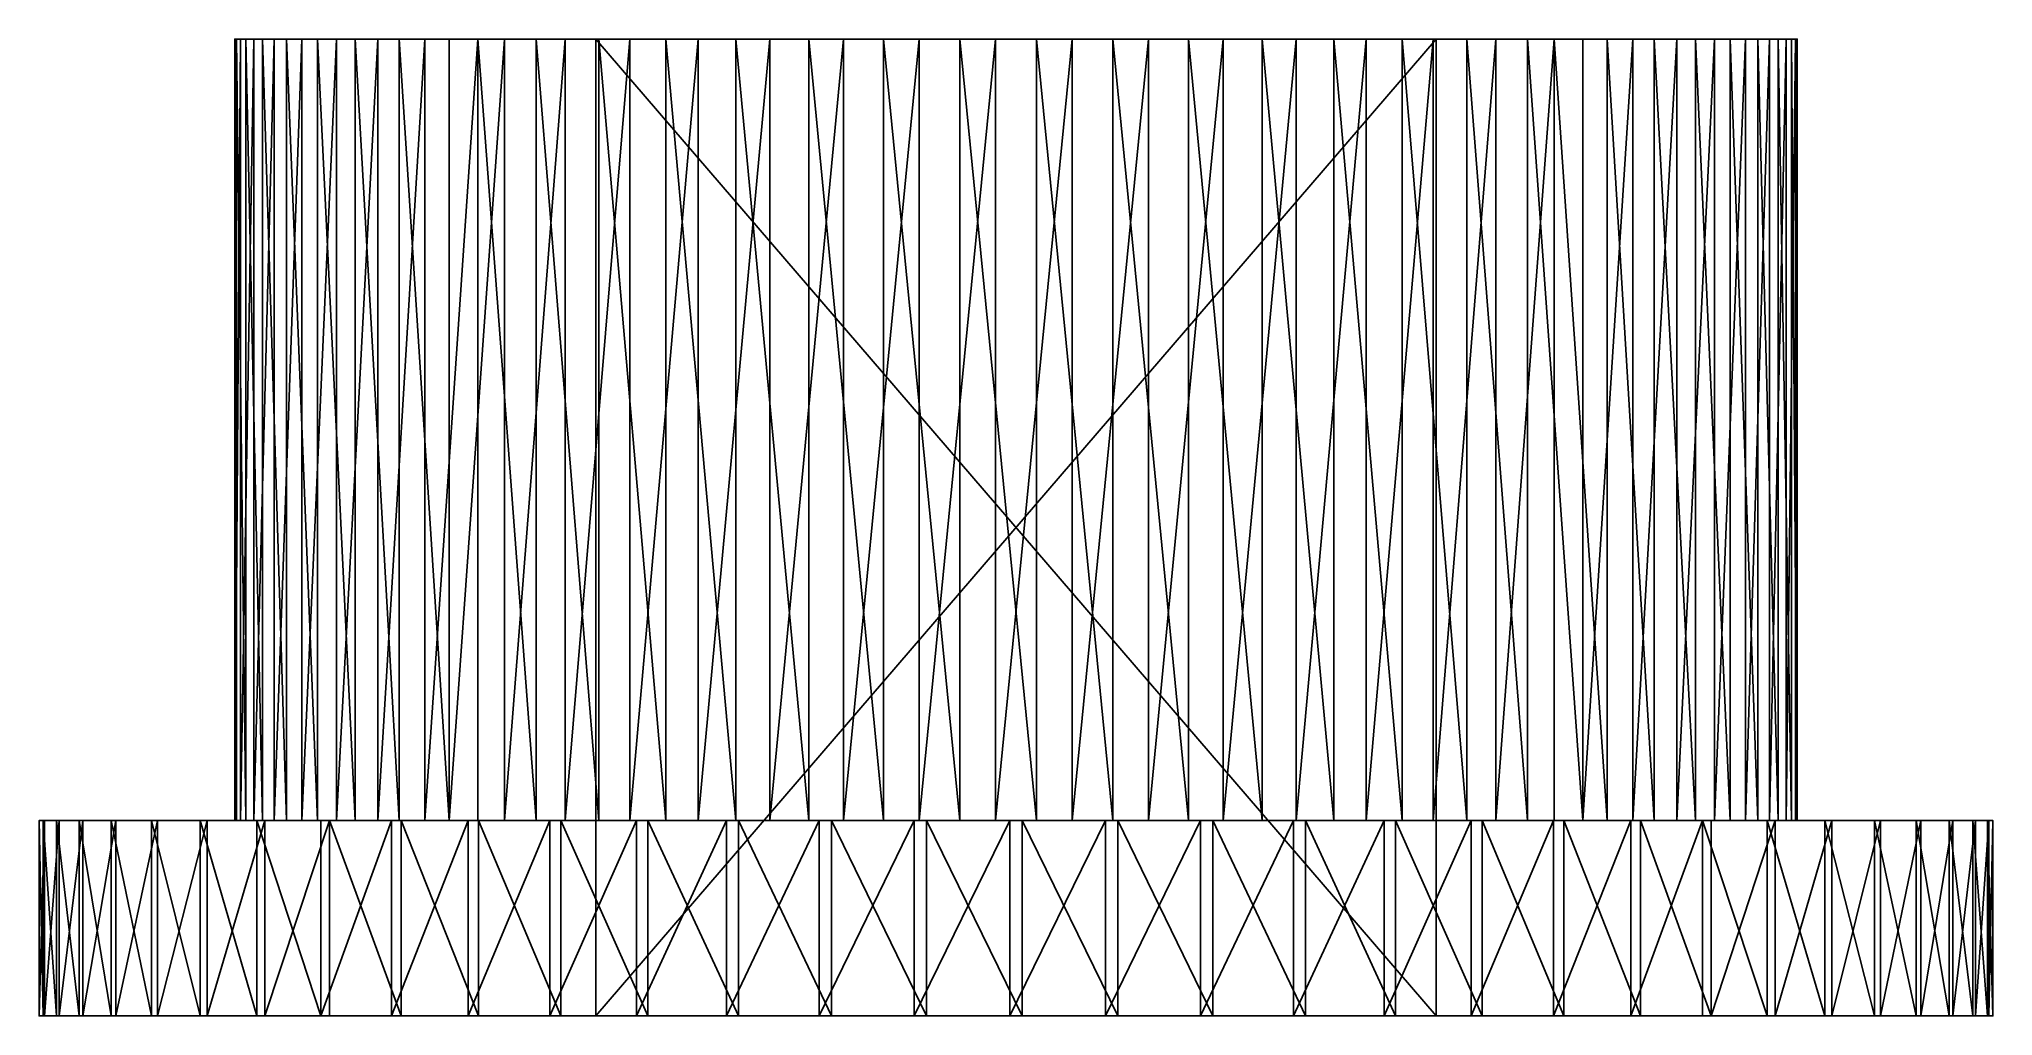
# Model space of a CAD drawing. Extents: x -5 to 5, y -0.31 to 4.69.
import ezdxf

# ---------------------------------------------------------------- set-up
doc = ezdxf.new("R2010")
doc.units = 0
doc.header["$MEASUREMENT"] = 0
doc.linetypes.add('HIDDEN', pattern=[0.375, 0.25, -0.125])
doc.layers.add('object', color=2, linetype='Continuous')
doc.layers.add('STL2DXF', color=7, linetype='Continuous')

msp = doc.modelspace()

# ---------------------------------------------------------------- linework, layer by layer
at = {"layer": 'object', "extrusion": (1, 0, 0)}
for p, q in [((-3.9692, 4.689, 0.4956), (-3.9986, 4.689, 0.1042)), ((-3.9986, 4.689, 0.1042), (-3.9896, 4.689, -0.2882)), ((-3.9896, 4.689, -0.2882), (-3.9421, 4.689, -0.6779)), ((-3.9015, 4.689, 0.8823), (-3.9692, 4.689, 0.4956)), ((-3.9421, 4.689, -0.6779), (-3.8567, 4.689, -1.061)), ((-3.7962, 4.689, 1.2605), (-3.9015, 4.689, 0.8823)), ((-3.8567, 4.689, -1.061), (-3.7341, 4.689, -1.4339)), ((-3.6544, 4.689, 1.6265), (-3.7962, 4.689, 1.2605)), ((-3.7341, 4.689, -1.4339), (-3.5756, 4.689, -1.793)), ((-3.4774, 4.689, 1.9768), (-3.6544, 4.689, 1.6265)), ((-3.5756, 4.689, -1.793), (-3.3826, 4.689, -2.1349)), ((-3.2669, 4.689, 2.3082), (-3.4774, 4.689, 1.9768)), ((-3.3826, 4.689, -2.1349), (-3.1571, 4.689, -2.4562)), ((-3.0249, 4.689, 2.6173), (-3.2669, 4.689, 2.3082)), ((-3.1571, 4.689, -2.4562), (-2.9012, 4.689, -2.7538)), ((-2.7538, 4.689, 2.9012), (-3.0249, 4.689, 2.6173)), ((-2.9012, 4.689, -2.7538), (-2.6173, 4.689, -3.0249)), ((-2.4562, 4.689, 3.1571), (-2.7538, 4.689, 2.9012)), ((-2.6173, 4.689, -3.0249), (-2.3082, 4.689, -3.2669)), ((-2.1349, 4.689, 3.3826), (-2.4562, 4.689, 3.1571)), ((-2.3082, 4.689, -3.2669), (-1.9768, 4.689, -3.4774)), ((-2.15, 4.689, -2.15), (2.15, 4.689, -2.15)), ((2.15, 4.689, 2.15), (-2.15, 4.689, 2.15)), ((-2.15, 4.689, 2.15), (-2.15, 4.689, -2.15)), ((-1.793, 4.689, 3.5756), (-2.1349, 4.689, 3.3826)), ((-1.9768, 4.689, -3.4774), (-1.6265, 4.689, -3.6544)), ((-1.4339, 4.689, 3.7341), (-1.793, 4.689, 3.5756)), ((-1.6265, 4.689, -3.6544), (-1.2605, 4.689, -3.7962)), ((-1.061, 4.689, 3.8567), (-1.4339, 4.689, 3.7341)), ((-1.2605, 4.689, -3.7962), (-0.8823, 4.689, -3.9015)), ((-0.6779, 4.689, 3.9421), (-1.061, 4.689, 3.8567)), ((-0.8823, 4.689, -3.9015), (-0.4956, 4.689, -3.9692)), ((-0.2882, 4.689, 3.9896), (-0.6779, 4.689, 3.9421)), ((-0.4956, 4.689, -3.9692), (-0.1042, 4.689, -3.9986)), ((-0.1042, 4.689, -3.9986), (0.2882, 4.689, -3.9896)), ((0.4956, 4.689, 3.9692), (0.1042, 4.689, 3.9986)), ((0.2882, 4.689, -3.9896), (0.6779, 4.689, -3.9421)), ((0.8823, 4.689, 3.9015), (0.4956, 4.689, 3.9692)), ((0.6779, 4.689, -3.9421), (1.061, 4.689, -3.8567)), ((1.2605, 4.689, 3.7962), (0.8823, 4.689, 3.9015)), ((1.061, 4.689, -3.8567), (1.4339, 4.689, -3.7341)), ((1.6265, 4.689, 3.6544), (1.2605, 4.689, 3.7962)), ((1.4339, 4.689, -3.7341), (1.793, 4.689, -3.5756)), ((1.9768, 4.689, 3.4774), (1.6265, 4.689, 3.6544)), ((1.793, 4.689, -3.5756), (2.1349, 4.689, -3.3826)), ((2.3082, 4.689, 3.2669), (1.9768, 4.689, 3.4774)), ((2.1349, 4.689, -3.3826), (2.4562, 4.689, -3.1571)), ((2.15, 4.689, -2.15), (2.15, 4.689, 2.15)), ((2.6173, 4.689, 3.0249), (2.3082, 4.689, 3.2669)), ((2.4562, 4.689, -3.1571), (2.7538, 4.689, -2.9012)), ((2.9012, 4.689, 2.7538), (2.6173, 4.689, 3.0249)), ((2.7538, 4.689, -2.9012), (3.0249, 4.689, -2.6173)), ((3.1571, 4.689, 2.4562), (2.9012, 4.689, 2.7538)), ((3.0249, 4.689, -2.6173), (3.2669, 4.689, -2.3082)), ((3.3826, 4.689, 2.1349), (3.1571, 4.689, 2.4562)), ((3.2669, 4.689, -2.3082), (3.4774, 4.689, -1.9768)), ((3.5756, 4.689, 1.793), (3.3826, 4.689, 2.1349)), ((3.4774, 4.689, -1.9768), (3.6544, 4.689, -1.6265)), ((3.7341, 4.689, 1.4339), (3.5756, 4.689, 1.793)), ((3.6544, 4.689, -1.6265), (3.7962, 4.689, -1.2605)), ((3.8567, 4.689, 1.061), (3.7341, 4.689, 1.4339)), ((3.7962, 4.689, -1.2605), (3.9015, 4.689, -0.8823)), ((3.9421, 4.689, 0.6779), (3.8567, 4.689, 1.061)), ((3.9015, 4.689, -0.8823), (3.9692, 4.689, -0.4956)), ((3.9896, 4.689, 0.2882), (3.9421, 4.689, 0.6779)), ((3.9692, 4.689, -0.4956), (3.9986, 4.689, -0.1042)), ((3.9986, 4.689, -0.1042), (3.9896, 4.689, 0.2882)), ((-4.9727, 0.689, 0.5218), (-4.9999, 0.689, 0.0319)), ((-4.9999, 0.689, 0.0319), (-4.9789, 0.689, -0.4584)), ((-4.9789, 0.689, -0.4584), (-4.91, 0.689, -0.9442)), ((-4.8976, 0.689, 1.0067), (-4.9727, 0.689, 0.5218)), ((-4.91, 0.689, -0.9442), (-4.7939, 0.689, -1.4209)), ((-4.7754, 0.689, 1.4819), (-4.8976, 0.689, 1.0067)), ((-4.7939, 0.689, -1.4209), (-4.6315, 0.689, -1.884)), ((-4.6071, 0.689, 1.9428), (-4.7754, 0.689, 1.4819)), ((-4.6315, 0.689, -1.884), (-4.4245, 0.689, -2.3288)), ((-4.3945, 0.689, 2.385), (-4.6071, 0.689, 1.9428)), ((-4.4245, 0.689, -2.3288), (-4.175, 0.689, -2.7513)), ((-4.1396, 0.689, 2.8043), (-4.3945, 0.689, 2.385)), ((-4.175, 0.689, -2.7513), (-3.8852, 0.689, -3.1473)), ((-3.8448, 0.689, 3.1965), (-4.1396, 0.689, 2.8043)), ((-3.9692, 0.689, 0.4956), (-3.9986, 0.689, 0.1042)), ((-3.9986, 0.689, 0.1042), (-3.9896, 0.689, -0.2882)), ((-3.9896, 0.689, -0.2882), (-3.9421, 0.689, -0.6779)), ((-3.9015, 0.689, 0.8823), (-3.9692, 0.689, 0.4956)), ((-3.9421, 0.689, -0.6779), (-3.8567, 0.689, -1.061)), ((-3.7962, 0.689, 1.2605), (-3.9015, 0.689, 0.8823)), ((-3.8852, 0.689, -3.1473), (-3.558, 0.689, -3.5129)), ((-3.8567, 0.689, -1.061), (-3.7341, 0.689, -1.4339)), ((-3.5129, 0.689, 3.558), (-3.8448, 0.689, 3.1965)), ((-3.6544, 0.689, 1.6265), (-3.7962, 0.689, 1.2605)), ((-3.7341, 0.689, -1.4339), (-3.5756, 0.689, -1.793)), ((-3.4774, 0.689, 1.9768), (-3.6544, 0.689, 1.6265)), ((-3.5756, 0.689, -1.793), (-3.3826, 0.689, -2.1349)), ((-3.558, 0.689, -3.5129), (-3.1965, 0.689, -3.8448)), ((-3.1473, 0.689, 3.8852), (-3.5129, 0.689, 3.558)), ((-3.2669, 0.689, 2.3082), (-3.4774, 0.689, 1.9768)), ((-3.3826, 0.689, -2.1349), (-3.1571, 0.689, -2.4562)), ((-3.0249, 0.689, 2.6173), (-3.2669, 0.689, 2.3082)), ((-3.1965, 0.689, -3.8448), (-2.8043, 0.689, -4.1396)), ((-3.1571, 0.689, -2.4562), (-2.9012, 0.689, -2.7538)), ((-2.7513, 0.689, 4.175), (-3.1473, 0.689, 3.8852)), ((-2.7538, 0.689, 2.9012), (-3.0249, 0.689, 2.6173)), ((-2.9012, 0.689, -2.7538), (-2.6173, 0.689, -3.0249)), ((-2.8043, 0.689, -4.1396), (-2.385, 0.689, -4.3945)), ((-2.4562, 0.689, 3.1571), (-2.7538, 0.689, 2.9012)), ((-2.3288, 0.689, 4.4245), (-2.7513, 0.689, 4.175)), ((-2.6173, 0.689, -3.0249), (-2.3082, 0.689, -3.2669)), ((-2.1349, 0.689, 3.3826), (-2.4562, 0.689, 3.1571)), ((-2.385, 0.689, -4.3945), (-1.9428, 0.689, -4.6071)), ((-1.884, 0.689, 4.6315), (-2.3288, 0.689, 4.4245)), ((-2.3082, 0.689, -3.2669), (-1.9768, 0.689, -3.4774)), ((-1.793, 0.689, 3.5756), (-2.1349, 0.689, 3.3826)), ((-1.9768, 0.689, -3.4774), (-1.6265, 0.689, -3.6544)), ((-1.9428, 0.689, -4.6071), (-1.4819, 0.689, -4.7754)), ((-1.4209, 0.689, 4.7939), (-1.884, 0.689, 4.6315)), ((-1.4339, 0.689, 3.7341), (-1.793, 0.689, 3.5756)), ((-1.6265, 0.689, -3.6544), (-1.2605, 0.689, -3.7962)), ((-1.4819, 0.689, -4.7754), (-1.0067, 0.689, -4.8976)), ((-1.061, 0.689, 3.8567), (-1.4339, 0.689, 3.7341)), ((-0.9442, 0.689, 4.91), (-1.4209, 0.689, 4.7939)), ((-1.2605, 0.689, -3.7962), (-0.8823, 0.689, -3.9015)), ((-0.6779, 0.689, 3.9421), (-1.061, 0.689, 3.8567)), ((-1.0067, 0.689, -4.8976), (-0.5218, 0.689, -4.9727)), ((-0.4584, 0.689, 4.9789), (-0.9442, 0.689, 4.91)), ((-0.8823, 0.689, -3.9015), (-0.4956, 0.689, -3.9692)), ((-0.2882, 0.689, 3.9896), (-0.6779, 0.689, 3.9421)), ((-0.5218, 0.689, -4.9727), (-0.0319, 0.689, -4.9999)), ((-0.4956, 0.689, -3.9692), (-0.1042, 0.689, -3.9986)), ((0.0319, 0.689, 4.9999), (-0.4584, 0.689, 4.9789)), ((0.1042, 0.689, 3.9986), (-0.2882, 0.689, 3.9896)), ((-0.1042, 0.689, -3.9986), (0.2882, 0.689, -3.9896)), ((-0.0319, 0.689, -4.9999), (0.4584, 0.689, -4.9789)), ((0.5218, 0.689, 4.9727), (0.0319, 0.689, 4.9999)), ((0.4956, 0.689, 3.9692), (0.1042, 0.689, 3.9986)), ((0.2882, 0.689, -3.9896), (0.6779, 0.689, -3.9421)), ((0.4584, 0.689, -4.9789), (0.9442, 0.689, -4.91)), ((0.8823, 0.689, 3.9015), (0.4956, 0.689, 3.9692)), ((1.0067, 0.689, 4.8976), (0.5218, 0.689, 4.9727)), ((0.6779, 0.689, -3.9421), (1.061, 0.689, -3.8567)), ((1.2605, 0.689, 3.7962), (0.8823, 0.689, 3.9015)), ((0.9442, 0.689, -4.91), (1.4209, 0.689, -4.7939)), ((1.4819, 0.689, 4.7754), (1.0067, 0.689, 4.8976)), ((1.061, 0.689, -3.8567), (1.4339, 0.689, -3.7341)), ((1.6265, 0.689, 3.6544), (1.2605, 0.689, 3.7962)), ((1.4209, 0.689, -4.7939), (1.884, 0.689, -4.6315)), ((1.4339, 0.689, -3.7341), (1.793, 0.689, -3.5756)), ((1.9428, 0.689, 4.6071), (1.4819, 0.689, 4.7754)), ((1.9768, 0.689, 3.4774), (1.6265, 0.689, 3.6544)), ((1.793, 0.689, -3.5756), (2.1349, 0.689, -3.3826)), ((1.884, 0.689, -4.6315), (2.3288, 0.689, -4.4245)), ((2.385, 0.689, 4.3945), (1.9428, 0.689, 4.6071)), ((2.3082, 0.689, 3.2669), (1.9768, 0.689, 3.4774)), ((2.1349, 0.689, -3.3826), (2.4562, 0.689, -3.1571)), ((2.6173, 0.689, 3.0249), (2.3082, 0.689, 3.2669)), ((2.3288, 0.689, -4.4245), (2.7513, 0.689, -4.175)), ((2.8043, 0.689, 4.1396), (2.385, 0.689, 4.3945)), ((2.4562, 0.689, -3.1571), (2.7538, 0.689, -2.9012)), ((2.9012, 0.689, 2.7538), (2.6173, 0.689, 3.0249)), ((2.7513, 0.689, -4.175), (3.1473, 0.689, -3.8852)), ((2.7538, 0.689, -2.9012), (3.0249, 0.689, -2.6173)), ((3.1965, 0.689, 3.8448), (2.8043, 0.689, 4.1396)), ((3.1571, 0.689, 2.4562), (2.9012, 0.689, 2.7538)), ((3.0249, 0.689, -2.6173), (3.2669, 0.689, -2.3082)), ((3.1473, 0.689, -3.8852), (3.5129, 0.689, -3.558)), ((3.3826, 0.689, 2.1349), (3.1571, 0.689, 2.4562)), ((3.558, 0.689, 3.5129), (3.1965, 0.689, 3.8448)), ((3.2669, 0.689, -2.3082), (3.4774, 0.689, -1.9768)), ((3.5756, 0.689, 1.793), (3.3826, 0.689, 2.1349)), ((3.4774, 0.689, -1.9768), (3.6544, 0.689, -1.6265)), ((3.5129, 0.689, -3.558), (3.8448, 0.689, -3.1965)), ((3.8852, 0.689, 3.1473), (3.558, 0.689, 3.5129)), ((3.7341, 0.689, 1.4339), (3.5756, 0.689, 1.793)), ((3.6544, 0.689, -1.6265), (3.7962, 0.689, -1.2605)), ((3.8567, 0.689, 1.061), (3.7341, 0.689, 1.4339)), ((3.7962, 0.689, -1.2605), (3.9015, 0.689, -0.8823)), ((3.8448, 0.689, -3.1965), (4.1396, 0.689, -2.8043)), ((3.9421, 0.689, 0.6779), (3.8567, 0.689, 1.061)), ((4.175, 0.689, 2.7513), (3.8852, 0.689, 3.1473)), ((3.9015, 0.689, -0.8823), (3.9692, 0.689, -0.4956)), ((3.9896, 0.689, 0.2882), (3.9421, 0.689, 0.6779)), ((3.9692, 0.689, -0.4956), (3.9986, 0.689, -0.1042)), ((3.9986, 0.689, -0.1042), (3.9896, 0.689, 0.2882)), ((4.1396, 0.689, -2.8043), (4.3945, 0.689, -2.385)), ((4.4245, 0.689, 2.3288), (4.175, 0.689, 2.7513)), ((4.3945, 0.689, -2.385), (4.6071, 0.689, -1.9428)), ((4.6315, 0.689, 1.884), (4.4245, 0.689, 2.3288)), ((4.6071, 0.689, -1.9428), (4.7754, 0.689, -1.4819)), ((4.7939, 0.689, 1.4209), (4.6315, 0.689, 1.884)), ((4.7754, 0.689, -1.4819), (4.8976, 0.689, -1.0067)), ((4.91, 0.689, 0.9442), (4.7939, 0.689, 1.4209)), ((4.8976, 0.689, -1.0067), (4.9727, 0.689, -0.5218)), ((4.9789, 0.689, 0.4584), (4.91, 0.689, 0.9442)), ((4.9727, 0.689, -0.5218), (4.9999, 0.689, -0.0319)), ((4.9999, 0.689, -0.0319), (4.9789, 0.689, 0.4584)), ((-4.9727, -0.311, 0.5218), (-4.9999, -0.311, 0.0319)), ((-4.9999, -0.311, 0.0319), (-4.9789, -0.311, -0.4584)), ((-4.9789, -0.311, -0.4584), (-4.91, -0.311, -0.9442)), ((-4.8976, -0.311, 1.0067), (-4.9727, -0.311, 0.5218)), ((-4.91, -0.311, -0.9442), (-4.7939, -0.311, -1.4209)), ((-4.7754, -0.311, 1.4819), (-4.8976, -0.311, 1.0067)), ((-4.7939, -0.311, -1.4209), (-4.6315, -0.311, -1.884)), ((-4.6071, -0.311, 1.9428), (-4.7754, -0.311, 1.4819)), ((-4.6315, -0.311, -1.884), (-4.4245, -0.311, -2.3288)), ((-4.3945, -0.311, 2.385), (-4.6071, -0.311, 1.9428)), ((-4.4245, -0.311, -2.3288), (-4.175, -0.311, -2.7513)), ((-4.1396, -0.311, 2.8043), (-4.3945, -0.311, 2.385)), ((-4.175, -0.311, -2.7513), (-3.8852, -0.311, -3.1473)), ((-3.8448, -0.311, 3.1965), (-4.1396, -0.311, 2.8043)), ((-3.8852, -0.311, -3.1473), (-3.558, -0.311, -3.5129)), ((-3.5129, -0.311, 3.558), (-3.8448, -0.311, 3.1965)), ((-3.558, -0.311, -3.5129), (-3.1965, -0.311, -3.8448)), ((-3.1473, -0.311, 3.8852), (-3.5129, -0.311, 3.558)), ((-3.1965, -0.311, -3.8448), (-2.8043, -0.311, -4.1396)), ((-2.7513, -0.311, 4.175), (-3.1473, -0.311, 3.8852)), ((-2.8043, -0.311, -4.1396), (-2.385, -0.311, -4.3945)), ((-2.3288, -0.311, 4.4245), (-2.7513, -0.311, 4.175)), ((-2.385, -0.311, -4.3945), (-1.9428, -0.311, -4.6071)), ((-1.884, -0.311, 4.6315), (-2.3288, -0.311, 4.4245)), ((2.15, -0.311, 2.15), (-2.15, -0.311, 2.15)), ((-2.15, -0.311, 2.15), (-2.15, -0.311, -2.15)), ((-2.15, -0.311, -2.15), (2.15, -0.311, -2.15)), ((-1.9428, -0.311, -4.6071), (-1.4819, -0.311, -4.7754)), ((-1.4209, -0.311, 4.7939), (-1.884, -0.311, 4.6315)), ((-1.4819, -0.311, -4.7754), (-1.0067, -0.311, -4.8976)), ((-0.9442, -0.311, 4.91), (-1.4209, -0.311, 4.7939)), ((-1.0067, -0.311, -4.8976), (-0.5218, -0.311, -4.9727)), ((-0.4584, -0.311, 4.9789), (-0.9442, -0.311, 4.91)), ((-0.5218, -0.311, -4.9727), (-0.0319, -0.311, -4.9999)), ((0.0319, -0.311, 4.9999), (-0.4584, -0.311, 4.9789)), ((-0.0319, -0.311, -4.9999), (0.4584, -0.311, -4.9789)), ((0.5218, -0.311, 4.9727), (0.0319, -0.311, 4.9999)), ((0.4584, -0.311, -4.9789), (0.9442, -0.311, -4.91)), ((1.0067, -0.311, 4.8976), (0.5218, -0.311, 4.9727)), ((0.9442, -0.311, -4.91), (1.4209, -0.311, -4.7939)), ((1.4819, -0.311, 4.7754), (1.0067, -0.311, 4.8976)), ((1.4209, -0.311, -4.7939), (1.884, -0.311, -4.6315)), ((1.9428, -0.311, 4.6071), (1.4819, -0.311, 4.7754)), ((1.884, -0.311, -4.6315), (2.3288, -0.311, -4.4245)), ((2.385, -0.311, 4.3945), (1.9428, -0.311, 4.6071)), ((2.15, -0.311, -2.15), (2.15, -0.311, 2.15)), ((2.3288, -0.311, -4.4245), (2.7513, -0.311, -4.175)), ((2.8043, -0.311, 4.1396), (2.385, -0.311, 4.3945)), ((2.7513, -0.311, -4.175), (3.1473, -0.311, -3.8852)), ((3.1965, -0.311, 3.8448), (2.8043, -0.311, 4.1396)), ((3.1473, -0.311, -3.8852), (3.5129, -0.311, -3.558)), ((3.558, -0.311, 3.5129), (3.1965, -0.311, 3.8448)), ((3.5129, -0.311, -3.558), (3.8448, -0.311, -3.1965)), ((3.8852, -0.311, 3.1473), (3.558, -0.311, 3.5129)), ((3.8448, -0.311, -3.1965), (4.1396, -0.311, -2.8043)), ((4.175, -0.311, 2.7513), (3.8852, -0.311, 3.1473)), ((4.1396, -0.311, -2.8043), (4.3945, -0.311, -2.385)), ((4.4245, -0.311, 2.3288), (4.175, -0.311, 2.7513)), ((4.3945, -0.311, -2.385), (4.6071, -0.311, -1.9428)), ((4.6315, -0.311, 1.884), (4.4245, -0.311, 2.3288)), ((4.6071, -0.311, -1.9428), (4.7754, -0.311, -1.4819)), ((4.7939, -0.311, 1.4209), (4.6315, -0.311, 1.884)), ((4.7754, -0.311, -1.4819), (4.8976, -0.311, -1.0067)), ((4.91, -0.311, 0.9442), (4.7939, -0.311, 1.4209)), ((4.8976, -0.311, -1.0067), (4.9727, -0.311, -0.5218)), ((4.9789, -0.311, 0.4584), (4.91, -0.311, 0.9442)), ((4.9727, -0.311, -0.5218), (4.9999, -0.311, -0.0319)), ((4.9999, -0.311, -0.0319), (4.9789, -0.311, 0.4584))]:
    msp.add_line(p, q, dxfattribs=at)
at = {"layer": 'object', "linetype": 'HIDDEN', "extrusion": (1, 0, 0)}
for p, q in [((-2.15, 4.689, 2.15), (-2.15, -0.311, 2.15)), ((-2.15, 4.689, -2.15), (-2.15, -0.311, -2.15)), ((2.15, 4.689, -2.15), (2.15, -0.311, -2.15)), ((2.15, 4.689, 2.15), (2.15, -0.311, 2.15))]:
    msp.add_line(p, q, dxfattribs=at)
at = {"layer": 'STL2DXF'}
for points in [[(-3.9986, 4.689, 0.1042), (-3.9896, 0.689, -0.2882), (-3.9986, 0.689, 0.1042)], [(-3.9896, 0.689, -0.2882), (-3.9986, 4.689, 0.1042), (-3.9896, 4.689, -0.2882)], [(-3.9692, 4.689, 0.4956), (-2.15, 4.689, -2.15), (-3.9986, 4.689, 0.1042)], [(-3.9986, 4.689, 0.1042), (-2.15, 4.689, -2.15), (-3.9896, 4.689, -0.2882)], [(-3.9692, 4.689, 0.4956), (-3.9986, 0.689, 0.1042), (-3.9692, 0.689, 0.4956)], [(-3.9986, 0.689, 0.1042), (-3.9692, 4.689, 0.4956), (-3.9986, 4.689, 0.1042)], [(-3.9896, 4.689, -0.2882), (-3.9421, 0.689, -0.6779), (-3.9896, 0.689, -0.2882)], [(-3.9421, 0.689, -0.6779), (-3.9896, 4.689, -0.2882), (-3.9421, 4.689, -0.6779)], [(-3.9896, 4.689, -0.2882), (-2.15, 4.689, -2.15), (-3.9421, 4.689, -0.6779)], [(-3.9015, 4.689, 0.8823), (-3.9692, 0.689, 0.4956), (-3.9015, 0.689, 0.8823)], [(-3.9692, 0.689, 0.4956), (-3.9015, 4.689, 0.8823), (-3.9692, 4.689, 0.4956)], [(-3.9015, 4.689, 0.8823), (-2.15, 4.689, -2.15), (-3.9692, 4.689, 0.4956)], [(-3.9421, 4.689, -0.6779), (-2.15, 4.689, -2.15), (-3.8567, 4.689, -1.061)], [(-3.9421, 4.689, -0.6779), (-3.8567, 0.689, -1.061), (-3.9421, 0.689, -0.6779)], [(-3.8567, 0.689, -1.061), (-3.9421, 4.689, -0.6779), (-3.8567, 4.689, -1.061)], [(-3.7962, 4.689, 1.2605), (-3.9015, 0.689, 0.8823), (-3.7962, 0.689, 1.2605)], [(-3.9015, 0.689, 0.8823), (-3.7962, 4.689, 1.2605), (-3.9015, 4.689, 0.8823)], [(-3.7962, 4.689, 1.2605), (-2.15, 4.689, -2.15), (-3.9015, 4.689, 0.8823)], [(-3.8567, 4.689, -1.061), (-3.7341, 0.689, -1.4339), (-3.8567, 0.689, -1.061)], [(-3.7341, 0.689, -1.4339), (-3.8567, 4.689, -1.061), (-3.7341, 4.689, -1.4339)], [(-3.8567, 4.689, -1.061), (-2.15, 4.689, -2.15), (-3.7341, 4.689, -1.4339)], [(-3.6544, 4.689, 1.6265), (-2.15, 4.689, -2.15), (-3.7962, 4.689, 1.2605)], [(-3.6544, 4.689, 1.6265), (-3.7962, 0.689, 1.2605), (-3.6544, 0.689, 1.6265)], [(-3.7962, 0.689, 1.2605), (-3.6544, 4.689, 1.6265), (-3.7962, 4.689, 1.2605)], [(-3.7341, 4.689, -1.4339), (-3.5756, 0.689, -1.793), (-3.7341, 0.689, -1.4339)], [(-3.5756, 0.689, -1.793), (-3.7341, 4.689, -1.4339), (-3.5756, 4.689, -1.793)], [(-3.7341, 4.689, -1.4339), (-2.15, 4.689, -2.15), (-3.5756, 4.689, -1.793)], [(-3.4774, 4.689, 1.9768), (-3.6544, 0.689, 1.6265), (-3.4774, 0.689, 1.9768)], [(-3.6544, 0.689, 1.6265), (-3.4774, 4.689, 1.9768), (-3.6544, 4.689, 1.6265)], [(-3.4774, 4.689, 1.9768), (-2.15, 4.689, -2.15), (-3.6544, 4.689, 1.6265)], [(-3.5756, 4.689, -1.793), (-3.3826, 0.689, -2.1349), (-3.5756, 0.689, -1.793)], [(-3.3826, 0.689, -2.1349), (-3.5756, 4.689, -1.793), (-3.3826, 4.689, -2.1349)], [(-3.5756, 4.689, -1.793), (-2.15, 4.689, -2.15), (-3.3826, 4.689, -2.1349)], [(-3.2669, 4.689, 2.3082), (-3.4774, 0.689, 1.9768), (-3.2669, 0.689, 2.3082)], [(-3.4774, 0.689, 1.9768), (-3.2669, 4.689, 2.3082), (-3.4774, 4.689, 1.9768)], [(-3.2669, 4.689, 2.3082), (-2.15, 4.689, 2.15), (-3.4774, 4.689, 1.9768)], [(-3.4774, 4.689, 1.9768), (-2.15, 4.689, 2.15), (-2.15, 4.689, -2.15)], [(-3.3826, 4.689, -2.1349), (-3.1571, 0.689, -2.4562), (-3.3826, 0.689, -2.1349)], [(-3.1571, 0.689, -2.4562), (-3.3826, 4.689, -2.1349), (-3.1571, 4.689, -2.4562)], [(-3.3826, 4.689, -2.1349), (-2.15, 4.689, -2.15), (-3.1571, 4.689, -2.4562)], [(-3.0249, 4.689, 2.6173), (-3.2669, 0.689, 2.3082), (-3.0249, 0.689, 2.6173)], [(-3.2669, 0.689, 2.3082), (-3.0249, 4.689, 2.6173), (-3.2669, 4.689, 2.3082)], [(-3.0249, 4.689, 2.6173), (3.1571, 4.689, 2.4562), (-3.2669, 4.689, 2.3082)], [(-3.2669, 4.689, 2.3082), (3.1571, 4.689, 2.4562), (3.3826, 4.689, 2.1349)], [(-3.2669, 4.689, 2.3082), (3.3826, 4.689, 2.1349), (2.15, 4.689, 2.15)], [(-2.15, 4.689, 2.15), (-3.2669, 4.689, 2.3082), (2.15, 4.689, 2.15)], [(-3.1571, 4.689, -2.4562), (-2.9012, 0.689, -2.7538), (-3.1571, 0.689, -2.4562)], [(-2.9012, 0.689, -2.7538), (-3.1571, 4.689, -2.4562), (-2.9012, 4.689, -2.7538)], [(-3.1571, 4.689, -2.4562), (-2.15, 4.689, -2.15), (3.2669, 4.689, -2.3082)], [(-3.1571, 4.689, -2.4562), (3.2669, 4.689, -2.3082), (3.0249, 4.689, -2.6173)], [(-3.1571, 4.689, -2.4562), (3.0249, 4.689, -2.6173), (-2.9012, 4.689, -2.7538)], [(-2.7538, 4.689, 2.9012), (-3.0249, 0.689, 2.6173), (-2.7538, 0.689, 2.9012)], [(-3.0249, 0.689, 2.6173), (-2.7538, 4.689, 2.9012), (-3.0249, 4.689, 2.6173)], [(-2.7538, 4.689, 2.9012), (2.9012, 4.689, 2.7538), (-3.0249, 4.689, 2.6173)], [(-3.0249, 4.689, 2.6173), (2.9012, 4.689, 2.7538), (3.1571, 4.689, 2.4562)], [(-2.9012, 4.689, -2.7538), (3.0249, 4.689, -2.6173), (2.7538, 4.689, -2.9012)], [(-2.9012, 4.689, -2.7538), (2.7538, 4.689, -2.9012), (-2.6173, 4.689, -3.0249)], [(-2.9012, 0.689, -2.7538), (-2.6173, 4.689, -3.0249), (-2.6173, 0.689, -3.0249)], [(-2.6173, 4.689, -3.0249), (-2.9012, 0.689, -2.7538), (-2.9012, 4.689, -2.7538)], [(-2.7538, 4.689, 2.9012), (-2.4562, 0.689, 3.1571), (-2.4562, 4.689, 3.1571)], [(-2.4562, 0.689, 3.1571), (-2.7538, 4.689, 2.9012), (-2.7538, 0.689, 2.9012)], [(-2.4562, 4.689, 3.1571), (2.6173, 4.689, 3.0249), (-2.7538, 4.689, 2.9012)], [(-2.7538, 4.689, 2.9012), (2.6173, 4.689, 3.0249), (2.9012, 4.689, 2.7538)], [(-2.6173, 0.689, -3.0249), (-2.3082, 4.689, -3.2669), (-2.3082, 0.689, -3.2669)], [(-2.3082, 4.689, -3.2669), (-2.6173, 0.689, -3.0249), (-2.6173, 4.689, -3.0249)], [(-2.6173, 4.689, -3.0249), (2.7538, 4.689, -2.9012), (2.4562, 4.689, -3.1571)], [(-2.6173, 4.689, -3.0249), (2.4562, 4.689, -3.1571), (-2.3082, 4.689, -3.2669)], [(-2.4562, 4.689, 3.1571), (-2.1349, 0.689, 3.3826), (-2.1349, 4.689, 3.3826)], [(-2.1349, 0.689, 3.3826), (-2.4562, 4.689, 3.1571), (-2.4562, 0.689, 3.1571)], [(-2.1349, 4.689, 3.3826), (2.3082, 4.689, 3.2669), (-2.4562, 4.689, 3.1571)], [(-2.4562, 4.689, 3.1571), (2.3082, 4.689, 3.2669), (2.6173, 4.689, 3.0249)], [(-2.3082, 0.689, -3.2669), (-1.9768, 4.689, -3.4774), (-1.9768, 0.689, -3.4774)], [(-1.9768, 4.689, -3.4774), (-2.3082, 0.689, -3.2669), (-2.3082, 4.689, -3.2669)], [(-2.3082, 4.689, -3.2669), (2.4562, 4.689, -3.1571), (2.1349, 4.689, -3.3826)], [(-2.3082, 4.689, -3.2669), (2.1349, 4.689, -3.3826), (-1.9768, 4.689, -3.4774)], [(-2.15, 4.689, -2.15), (-2.15, -0.311, 2.15), (-2.15, -0.311, -2.15)], [(-2.15, -0.311, 2.15), (-2.15, 4.689, -2.15), (-2.15, 4.689, 2.15)], [(-2.15, -0.311, 2.15), (2.15, 4.689, 2.15), (2.15, -0.311, 2.15)], [(2.15, 4.689, 2.15), (-2.15, -0.311, 2.15), (-2.15, 4.689, 2.15)], [(2.15, 4.689, -2.15), (3.2669, 4.689, -2.3082), (-2.15, 4.689, -2.15)], [(-2.15, 4.689, -2.15), (2.15, -0.311, -2.15), (2.15, 4.689, -2.15)], [(2.15, -0.311, -2.15), (-2.15, 4.689, -2.15), (-2.15, -0.311, -2.15)], [(-2.1349, 4.689, 3.3826), (-1.793, 0.689, 3.5756), (-1.793, 4.689, 3.5756)], [(-1.793, 0.689, 3.5756), (-2.1349, 4.689, 3.3826), (-2.1349, 0.689, 3.3826)], [(-1.793, 4.689, 3.5756), (1.9768, 4.689, 3.4774), (-2.1349, 4.689, 3.3826)], [(-2.1349, 4.689, 3.3826), (1.9768, 4.689, 3.4774), (2.3082, 4.689, 3.2669)], [(-1.9768, 0.689, -3.4774), (-1.6265, 4.689, -3.6544), (-1.6265, 0.689, -3.6544)], [(-1.6265, 4.689, -3.6544), (-1.9768, 0.689, -3.4774), (-1.9768, 4.689, -3.4774)], [(-1.9768, 4.689, -3.4774), (2.1349, 4.689, -3.3826), (1.793, 4.689, -3.5756)], [(-1.9768, 4.689, -3.4774), (1.793, 4.689, -3.5756), (-1.6265, 4.689, -3.6544)], [(-1.4339, 4.689, 3.7341), (1.6265, 4.689, 3.6544), (-1.793, 4.689, 3.5756)], [(-1.793, 4.689, 3.5756), (1.6265, 4.689, 3.6544), (1.9768, 4.689, 3.4774)], [(-1.793, 4.689, 3.5756), (-1.4339, 0.689, 3.7341), (-1.4339, 4.689, 3.7341)], [(-1.4339, 0.689, 3.7341), (-1.793, 4.689, 3.5756), (-1.793, 0.689, 3.5756)], [(-1.6265, 0.689, -3.6544), (-1.2605, 4.689, -3.7962), (-1.2605, 0.689, -3.7962)], [(-1.2605, 4.689, -3.7962), (-1.6265, 0.689, -3.6544), (-1.6265, 4.689, -3.6544)], [(-1.6265, 4.689, -3.6544), (1.793, 4.689, -3.5756), (1.4339, 4.689, -3.7341)], [(-1.6265, 4.689, -3.6544), (1.4339, 4.689, -3.7341), (-1.2605, 4.689, -3.7962)], [(-1.4339, 4.689, 3.7341), (-1.061, 0.689, 3.8567), (-1.061, 4.689, 3.8567)], [(-1.061, 0.689, 3.8567), (-1.4339, 4.689, 3.7341), (-1.4339, 0.689, 3.7341)], [(-1.061, 4.689, 3.8567), (1.2605, 4.689, 3.7962), (-1.4339, 4.689, 3.7341)], [(-1.4339, 4.689, 3.7341), (1.2605, 4.689, 3.7962), (1.6265, 4.689, 3.6544)], [(-1.2605, 0.689, -3.7962), (-0.8823, 4.689, -3.9015), (-0.8823, 0.689, -3.9015)], [(-0.8823, 4.689, -3.9015), (-1.2605, 0.689, -3.7962), (-1.2605, 4.689, -3.7962)], [(-1.2605, 4.689, -3.7962), (1.4339, 4.689, -3.7341), (1.061, 4.689, -3.8567)], [(-1.2605, 4.689, -3.7962), (1.061, 4.689, -3.8567), (-0.8823, 4.689, -3.9015)], [(-0.6779, 4.689, 3.9421), (0.8823, 4.689, 3.9015), (-1.061, 4.689, 3.8567)], [(-1.061, 4.689, 3.8567), (0.8823, 4.689, 3.9015), (1.2605, 4.689, 3.7962)], [(-1.061, 4.689, 3.8567), (-0.6779, 0.689, 3.9421), (-0.6779, 4.689, 3.9421)], [(-0.6779, 0.689, 3.9421), (-1.061, 4.689, 3.8567), (-1.061, 0.689, 3.8567)], [(-0.8823, 0.689, -3.9015), (-0.4956, 4.689, -3.9692), (-0.4956, 0.689, -3.9692)], [(-0.4956, 4.689, -3.9692), (-0.8823, 0.689, -3.9015), (-0.8823, 4.689, -3.9015)], [(-0.8823, 4.689, -3.9015), (1.061, 4.689, -3.8567), (0.6779, 4.689, -3.9421)], [(-0.8823, 4.689, -3.9015), (0.6779, 4.689, -3.9421), (-0.4956, 4.689, -3.9692)], [(-0.6779, 4.689, 3.9421), (-0.2882, 0.689, 3.9896), (-0.2882, 4.689, 3.9896)], [(-0.2882, 0.689, 3.9896), (-0.6779, 4.689, 3.9421), (-0.6779, 0.689, 3.9421)], [(-0.2882, 4.689, 3.9896), (0.4956, 4.689, 3.9692), (-0.6779, 4.689, 3.9421)], [(-0.6779, 4.689, 3.9421), (0.4956, 4.689, 3.9692), (0.8823, 4.689, 3.9015)], [(-0.4956, 0.689, -3.9692), (-0.1042, 4.689, -3.9986), (-0.1042, 0.689, -3.9986)], [(-0.1042, 4.689, -3.9986), (-0.4956, 0.689, -3.9692), (-0.4956, 4.689, -3.9692)], [(-0.4956, 4.689, -3.9692), (0.6779, 4.689, -3.9421), (0.2882, 4.689, -3.9896)], [(-0.4956, 4.689, -3.9692), (0.2882, 4.689, -3.9896), (-0.1042, 4.689, -3.9986)], [(-0.2882, 4.689, 3.9896), (0.1042, 0.689, 3.9986), (0.1042, 4.689, 3.9986)], [(0.1042, 0.689, 3.9986), (-0.2882, 4.689, 3.9896), (-0.2882, 0.689, 3.9896)], [(0.4956, 4.689, 3.9692), (-0.2882, 4.689, 3.9896), (0.1042, 4.689, 3.9986)], [(-0.1042, 0.689, -3.9986), (0.2882, 4.689, -3.9896), (0.2882, 0.689, -3.9896)], [(0.2882, 4.689, -3.9896), (-0.1042, 0.689, -3.9986), (-0.1042, 4.689, -3.9986)], [(0.1042, 4.689, 3.9986), (0.4956, 0.689, 3.9692), (0.4956, 4.689, 3.9692)], [(0.4956, 0.689, 3.9692), (0.1042, 4.689, 3.9986), (0.1042, 0.689, 3.9986)], [(0.2882, 0.689, -3.9896), (0.6779, 4.689, -3.9421), (0.6779, 0.689, -3.9421)], [(0.6779, 4.689, -3.9421), (0.2882, 0.689, -3.9896), (0.2882, 4.689, -3.9896)], [(0.4956, 4.689, 3.9692), (0.8823, 0.689, 3.9015), (0.8823, 4.689, 3.9015)], [(0.8823, 0.689, 3.9015), (0.4956, 4.689, 3.9692), (0.4956, 0.689, 3.9692)], [(0.6779, 0.689, -3.9421), (1.061, 4.689, -3.8567), (1.061, 0.689, -3.8567)], [(1.061, 4.689, -3.8567), (0.6779, 0.689, -3.9421), (0.6779, 4.689, -3.9421)], [(0.8823, 4.689, 3.9015), (1.2605, 0.689, 3.7962), (1.2605, 4.689, 3.7962)], [(1.2605, 0.689, 3.7962), (0.8823, 4.689, 3.9015), (0.8823, 0.689, 3.9015)], [(1.061, 0.689, -3.8567), (1.4339, 4.689, -3.7341), (1.4339, 0.689, -3.7341)], [(1.4339, 4.689, -3.7341), (1.061, 0.689, -3.8567), (1.061, 4.689, -3.8567)], [(1.2605, 4.689, 3.7962), (1.6265, 0.689, 3.6544), (1.6265, 4.689, 3.6544)], [(1.6265, 0.689, 3.6544), (1.2605, 4.689, 3.7962), (1.2605, 0.689, 3.7962)], [(1.4339, 0.689, -3.7341), (1.793, 4.689, -3.5756), (1.793, 0.689, -3.5756)], [(1.793, 4.689, -3.5756), (1.4339, 0.689, -3.7341), (1.4339, 4.689, -3.7341)], [(1.6265, 4.689, 3.6544), (1.9768, 0.689, 3.4774), (1.9768, 4.689, 3.4774)], [(1.9768, 0.689, 3.4774), (1.6265, 4.689, 3.6544), (1.6265, 0.689, 3.6544)], [(1.793, 0.689, -3.5756), (2.1349, 4.689, -3.3826), (2.1349, 0.689, -3.3826)], [(2.1349, 4.689, -3.3826), (1.793, 0.689, -3.5756), (1.793, 4.689, -3.5756)], [(1.9768, 4.689, 3.4774), (2.3082, 0.689, 3.2669), (2.3082, 4.689, 3.2669)], [(2.3082, 0.689, 3.2669), (1.9768, 4.689, 3.4774), (1.9768, 0.689, 3.4774)], [(2.1349, 0.689, -3.3826), (2.4562, 4.689, -3.1571), (2.4562, 0.689, -3.1571)], [(2.4562, 4.689, -3.1571), (2.1349, 0.689, -3.3826), (2.1349, 4.689, -3.3826)], [(2.15, 4.689, 2.15), (2.15, -0.311, -2.15), (2.15, -0.311, 2.15)], [(2.15, -0.311, -2.15), (2.15, 4.689, 2.15), (2.15, 4.689, -2.15)], [(2.15, 4.689, 2.15), (3.3826, 4.689, 2.1349), (2.15, 4.689, -2.15)], [(2.15, 4.689, -2.15), (3.3826, 4.689, 2.1349), (3.5756, 4.689, 1.793)], [(2.15, 4.689, -2.15), (3.5756, 4.689, 1.793), (3.7341, 4.689, 1.4339)], [(2.15, 4.689, -2.15), (3.7341, 4.689, 1.4339), (3.8567, 4.689, 1.061)], [(2.15, 4.689, -2.15), (3.8567, 4.689, 1.061), (3.9421, 4.689, 0.6779)], [(2.15, 4.689, -2.15), (3.9421, 4.689, 0.6779), (3.9896, 4.689, 0.2882)], [(2.15, 4.689, -2.15), (3.9896, 4.689, 0.2882), (3.9986, 4.689, -0.1042)], [(2.15, 4.689, -2.15), (3.9986, 4.689, -0.1042), (3.9692, 4.689, -0.4956)], [(2.15, 4.689, -2.15), (3.9692, 4.689, -0.4956), (3.9015, 4.689, -0.8823)], [(2.15, 4.689, -2.15), (3.9015, 4.689, -0.8823), (3.7962, 4.689, -1.2605)], [(2.15, 4.689, -2.15), (3.7962, 4.689, -1.2605), (3.6544, 4.689, -1.6265)], [(2.15, 4.689, -2.15), (3.6544, 4.689, -1.6265), (3.4774, 4.689, -1.9768)], [(2.15, 4.689, -2.15), (3.4774, 4.689, -1.9768), (3.2669, 4.689, -2.3082)], [(2.3082, 4.689, 3.2669), (2.6173, 0.689, 3.0249), (2.6173, 4.689, 3.0249)], [(2.6173, 0.689, 3.0249), (2.3082, 4.689, 3.2669), (2.3082, 0.689, 3.2669)], [(2.4562, 0.689, -3.1571), (2.7538, 4.689, -2.9012), (2.7538, 0.689, -2.9012)], [(2.7538, 4.689, -2.9012), (2.4562, 0.689, -3.1571), (2.4562, 4.689, -3.1571)], [(2.6173, 4.689, 3.0249), (2.9012, 0.689, 2.7538), (2.9012, 4.689, 2.7538)], [(2.9012, 0.689, 2.7538), (2.6173, 4.689, 3.0249), (2.6173, 0.689, 3.0249)], [(2.7538, 4.689, -2.9012), (3.0249, 0.689, -2.6173), (2.7538, 0.689, -2.9012)], [(3.0249, 0.689, -2.6173), (2.7538, 4.689, -2.9012), (3.0249, 4.689, -2.6173)], [(3.1571, 4.689, 2.4562), (2.9012, 0.689, 2.7538), (3.1571, 0.689, 2.4562)], [(2.9012, 0.689, 2.7538), (3.1571, 4.689, 2.4562), (2.9012, 4.689, 2.7538)], [(3.0249, 4.689, -2.6173), (3.2669, 0.689, -2.3082), (3.0249, 0.689, -2.6173)], [(3.2669, 0.689, -2.3082), (3.0249, 4.689, -2.6173), (3.2669, 4.689, -2.3082)], [(3.3826, 4.689, 2.1349), (3.1571, 0.689, 2.4562), (3.3826, 0.689, 2.1349)], [(3.1571, 0.689, 2.4562), (3.3826, 4.689, 2.1349), (3.1571, 4.689, 2.4562)], [(3.2669, 4.689, -2.3082), (3.4774, 0.689, -1.9768), (3.2669, 0.689, -2.3082)], [(3.4774, 0.689, -1.9768), (3.2669, 4.689, -2.3082), (3.4774, 4.689, -1.9768)], [(3.5756, 4.689, 1.793), (3.3826, 0.689, 2.1349), (3.5756, 0.689, 1.793)], [(3.3826, 0.689, 2.1349), (3.5756, 4.689, 1.793), (3.3826, 4.689, 2.1349)], [(3.4774, 4.689, -1.9768), (3.6544, 0.689, -1.6265), (3.4774, 0.689, -1.9768)], [(3.6544, 0.689, -1.6265), (3.4774, 4.689, -1.9768), (3.6544, 4.689, -1.6265)], [(3.7341, 4.689, 1.4339), (3.5756, 0.689, 1.793), (3.7341, 0.689, 1.4339)], [(3.5756, 0.689, 1.793), (3.7341, 4.689, 1.4339), (3.5756, 4.689, 1.793)], [(3.6544, 4.689, -1.6265), (3.7962, 0.689, -1.2605), (3.6544, 0.689, -1.6265)], [(3.7962, 0.689, -1.2605), (3.6544, 4.689, -1.6265), (3.7962, 4.689, -1.2605)], [(3.8567, 4.689, 1.061), (3.7341, 0.689, 1.4339), (3.8567, 0.689, 1.061)], [(3.7341, 0.689, 1.4339), (3.8567, 4.689, 1.061), (3.7341, 4.689, 1.4339)], [(3.7962, 4.689, -1.2605), (3.9015, 0.689, -0.8823), (3.7962, 0.689, -1.2605)], [(3.9015, 0.689, -0.8823), (3.7962, 4.689, -1.2605), (3.9015, 4.689, -0.8823)], [(3.9421, 4.689, 0.6779), (3.8567, 0.689, 1.061), (3.9421, 0.689, 0.6779)], [(3.8567, 0.689, 1.061), (3.9421, 4.689, 0.6779), (3.8567, 4.689, 1.061)], [(3.9015, 4.689, -0.8823), (3.9692, 0.689, -0.4956), (3.9015, 0.689, -0.8823)], [(3.9692, 0.689, -0.4956), (3.9015, 4.689, -0.8823), (3.9692, 4.689, -0.4956)], [(3.9896, 4.689, 0.2882), (3.9421, 0.689, 0.6779), (3.9896, 0.689, 0.2882)], [(3.9421, 0.689, 0.6779), (3.9896, 4.689, 0.2882), (3.9421, 4.689, 0.6779)], [(3.9692, 4.689, -0.4956), (3.9986, 0.689, -0.1042), (3.9692, 0.689, -0.4956)], [(3.9986, 0.689, -0.1042), (3.9692, 4.689, -0.4956), (3.9986, 4.689, -0.1042)], [(3.9986, 4.689, -0.1042), (3.9896, 0.689, 0.2882), (3.9986, 0.689, -0.1042)], [(3.9896, 0.689, 0.2882), (3.9986, 4.689, -0.1042), (3.9896, 4.689, 0.2882)], [(-4.9999, 0.689, 0.0319), (-4.9789, -0.311, -0.4584), (-4.9999, -0.311, 0.0319)], [(-4.9789, -0.311, -0.4584), (-4.9999, 0.689, 0.0319), (-4.9789, 0.689, -0.4584)], [(-4.9727, 0.689, 0.5218), (-4.9999, -0.311, 0.0319), (-4.9727, -0.311, 0.5218)], [(-4.9999, -0.311, 0.0319), (-4.9727, 0.689, 0.5218), (-4.9999, 0.689, 0.0319)], [(-4.9727, 0.689, 0.5218), (-3.9692, 0.689, 0.4956), (-4.9999, 0.689, 0.0319)], [(-4.9999, 0.689, 0.0319), (-3.9692, 0.689, 0.4956), (-3.9986, 0.689, 0.1042)], [(-4.9999, 0.689, 0.0319), (-3.9986, 0.689, 0.1042), (-3.9896, 0.689, -0.2882)], [(-4.9999, 0.689, 0.0319), (-3.9896, 0.689, -0.2882), (-4.9789, 0.689, -0.4584)], [(-4.9789, 0.689, -0.4584), (-4.91, -0.311, -0.9442), (-4.9789, -0.311, -0.4584)], [(-4.91, -0.311, -0.9442), (-4.9789, 0.689, -0.4584), (-4.91, 0.689, -0.9442)], [(-4.9789, 0.689, -0.4584), (-3.9896, 0.689, -0.2882), (-3.9421, 0.689, -0.6779)], [(-4.9789, 0.689, -0.4584), (-3.9421, 0.689, -0.6779), (-4.91, 0.689, -0.9442)], [(-4.8976, 0.689, 1.0067), (-4.9727, -0.311, 0.5218), (-4.8976, -0.311, 1.0067)], [(-4.9727, -0.311, 0.5218), (-4.8976, 0.689, 1.0067), (-4.9727, 0.689, 0.5218)], [(-4.8976, 0.689, 1.0067), (-3.9015, 0.689, 0.8823), (-4.9727, 0.689, 0.5218)], [(-4.9727, 0.689, 0.5218), (-3.9015, 0.689, 0.8823), (-3.9692, 0.689, 0.4956)], [(-4.91, 0.689, -0.9442), (-4.7939, -0.311, -1.4209), (-4.91, -0.311, -0.9442)], [(-4.7939, -0.311, -1.4209), (-4.91, 0.689, -0.9442), (-4.7939, 0.689, -1.4209)], [(-4.91, 0.689, -0.9442), (-3.9421, 0.689, -0.6779), (-3.8567, 0.689, -1.061)], [(-4.91, 0.689, -0.9442), (-3.8567, 0.689, -1.061), (-4.7939, 0.689, -1.4209)], [(-4.7754, 0.689, 1.4819), (-4.8976, -0.311, 1.0067), (-4.7754, -0.311, 1.4819)], [(-4.8976, -0.311, 1.0067), (-4.7754, 0.689, 1.4819), (-4.8976, 0.689, 1.0067)], [(-4.7754, 0.689, 1.4819), (-3.7962, 0.689, 1.2605), (-4.8976, 0.689, 1.0067)], [(-4.8976, 0.689, 1.0067), (-3.7962, 0.689, 1.2605), (-3.9015, 0.689, 0.8823)], [(-4.7939, 0.689, -1.4209), (-4.6315, -0.311, -1.884), (-4.7939, -0.311, -1.4209)], [(-4.6315, -0.311, -1.884), (-4.7939, 0.689, -1.4209), (-4.6315, 0.689, -1.884)], [(-4.7939, 0.689, -1.4209), (-3.8567, 0.689, -1.061), (-3.7341, 0.689, -1.4339)], [(-4.7939, 0.689, -1.4209), (-3.7341, 0.689, -1.4339), (-4.6315, 0.689, -1.884)], [(-4.6071, 0.689, 1.9428), (-3.6544, 0.689, 1.6265), (-4.7754, 0.689, 1.4819)], [(-4.7754, 0.689, 1.4819), (-3.6544, 0.689, 1.6265), (-3.7962, 0.689, 1.2605)], [(-4.6071, 0.689, 1.9428), (-4.7754, -0.311, 1.4819), (-4.6071, -0.311, 1.9428)], [(-4.7754, -0.311, 1.4819), (-4.6071, 0.689, 1.9428), (-4.7754, 0.689, 1.4819)], [(-4.6315, 0.689, -1.884), (-4.4245, -0.311, -2.3288), (-4.6315, -0.311, -1.884)], [(-4.4245, -0.311, -2.3288), (-4.6315, 0.689, -1.884), (-4.4245, 0.689, -2.3288)], [(-4.6315, 0.689, -1.884), (-3.7341, 0.689, -1.4339), (-3.5756, 0.689, -1.793)], [(-4.6315, 0.689, -1.884), (-3.5756, 0.689, -1.793), (-3.3826, 0.689, -2.1349)], [(-4.6315, 0.689, -1.884), (-3.3826, 0.689, -2.1349), (-4.4245, 0.689, -2.3288)], [(-4.3945, 0.689, 2.385), (-3.2669, 0.689, 2.3082), (-4.6071, 0.689, 1.9428)], [(-4.6071, 0.689, 1.9428), (-3.2669, 0.689, 2.3082), (-3.4774, 0.689, 1.9768)], [(-4.6071, 0.689, 1.9428), (-3.4774, 0.689, 1.9768), (-3.6544, 0.689, 1.6265)], [(-4.3945, 0.689, 2.385), (-4.6071, -0.311, 1.9428), (-4.3945, -0.311, 2.385)], [(-4.6071, -0.311, 1.9428), (-4.3945, 0.689, 2.385), (-4.6071, 0.689, 1.9428)], [(-4.4245, 0.689, -2.3288), (-4.175, -0.311, -2.7513), (-4.4245, -0.311, -2.3288)], [(-4.175, -0.311, -2.7513), (-4.4245, 0.689, -2.3288), (-4.175, 0.689, -2.7513)], [(-4.4245, 0.689, -2.3288), (-3.3826, 0.689, -2.1349), (-3.1571, 0.689, -2.4562)], [(-4.4245, 0.689, -2.3288), (-3.1571, 0.689, -2.4562), (-4.175, 0.689, -2.7513)], [(-4.1396, 0.689, 2.8043), (-3.0249, 0.689, 2.6173), (-4.3945, 0.689, 2.385)], [(-4.3945, 0.689, 2.385), (-3.0249, 0.689, 2.6173), (-3.2669, 0.689, 2.3082)], [(-4.1396, 0.689, 2.8043), (-4.3945, -0.311, 2.385), (-4.1396, -0.311, 2.8043)], [(-4.3945, -0.311, 2.385), (-4.1396, 0.689, 2.8043), (-4.3945, 0.689, 2.385)], [(-4.175, 0.689, -2.7513), (-3.8852, -0.311, -3.1473), (-4.175, -0.311, -2.7513)], [(-3.8852, -0.311, -3.1473), (-4.175, 0.689, -2.7513), (-3.8852, 0.689, -3.1473)], [(-4.175, 0.689, -2.7513), (-3.1571, 0.689, -2.4562), (-2.9012, 0.689, -2.7538)], [(-4.175, 0.689, -2.7513), (-2.9012, 0.689, -2.7538), (-3.8852, 0.689, -3.1473)], [(-3.8448, 0.689, 3.1965), (-2.4562, 0.689, 3.1571), (-4.1396, 0.689, 2.8043)], [(-4.1396, 0.689, 2.8043), (-2.4562, 0.689, 3.1571), (-2.7538, 0.689, 2.9012)], [(-4.1396, 0.689, 2.8043), (-2.7538, 0.689, 2.9012), (-3.0249, 0.689, 2.6173)], [(-3.8448, 0.689, 3.1965), (-4.1396, -0.311, 2.8043), (-3.8448, -0.311, 3.1965)], [(-4.1396, -0.311, 2.8043), (-3.8448, 0.689, 3.1965), (-4.1396, 0.689, 2.8043)], [(-3.8852, 0.689, -3.1473), (-3.558, -0.311, -3.5129), (-3.8852, -0.311, -3.1473)], [(-3.558, -0.311, -3.5129), (-3.8852, 0.689, -3.1473), (-3.558, 0.689, -3.5129)], [(-3.8852, 0.689, -3.1473), (-2.9012, 0.689, -2.7538), (-2.6173, 0.689, -3.0249)], [(-3.8852, 0.689, -3.1473), (-2.6173, 0.689, -3.0249), (-2.3082, 0.689, -3.2669)], [(-3.8852, 0.689, -3.1473), (-2.3082, 0.689, -3.2669), (-3.558, 0.689, -3.5129)], [(-3.5129, 0.689, 3.558), (-2.1349, 0.689, 3.3826), (-3.8448, 0.689, 3.1965)], [(-3.8448, 0.689, 3.1965), (-2.1349, 0.689, 3.3826), (-2.4562, 0.689, 3.1571)], [(-3.5129, 0.689, 3.558), (-3.8448, -0.311, 3.1965), (-3.5129, -0.311, 3.558)], [(-3.8448, -0.311, 3.1965), (-3.5129, 0.689, 3.558), (-3.8448, 0.689, 3.1965)], [(-3.558, -0.311, -3.5129), (-3.1965, 0.689, -3.8448), (-3.1965, -0.311, -3.8448)], [(-3.1965, 0.689, -3.8448), (-3.558, -0.311, -3.5129), (-3.558, 0.689, -3.5129)], [(-3.558, 0.689, -3.5129), (-2.3082, 0.689, -3.2669), (-1.9768, 0.689, -3.4774)], [(-3.558, 0.689, -3.5129), (-1.9768, 0.689, -3.4774), (-1.6265, 0.689, -3.6544)], [(-3.558, 0.689, -3.5129), (-1.6265, 0.689, -3.6544), (-3.1965, 0.689, -3.8448)], [(-3.5129, 0.689, 3.558), (-3.1473, -0.311, 3.8852), (-3.1473, 0.689, 3.8852)], [(-3.1473, -0.311, 3.8852), (-3.5129, 0.689, 3.558), (-3.5129, -0.311, 3.558)], [(-3.1473, 0.689, 3.8852), (-1.061, 0.689, 3.8567), (-3.5129, 0.689, 3.558)], [(-3.5129, 0.689, 3.558), (-1.061, 0.689, 3.8567), (-1.4339, 0.689, 3.7341)], [(-3.5129, 0.689, 3.558), (-1.4339, 0.689, 3.7341), (-1.793, 0.689, 3.5756)], [(-3.5129, 0.689, 3.558), (-1.793, 0.689, 3.5756), (-2.1349, 0.689, 3.3826)], [(-3.1965, -0.311, -3.8448), (-2.8043, 0.689, -4.1396), (-2.8043, -0.311, -4.1396)], [(-2.8043, 0.689, -4.1396), (-3.1965, -0.311, -3.8448), (-3.1965, 0.689, -3.8448)], [(-3.1965, 0.689, -3.8448), (-1.6265, 0.689, -3.6544), (-1.2605, 0.689, -3.7962)], [(-3.1965, 0.689, -3.8448), (-1.2605, 0.689, -3.7962), (-0.8823, 0.689, -3.9015)], [(-3.1965, 0.689, -3.8448), (-0.8823, 0.689, -3.9015), (-2.8043, 0.689, -4.1396)], [(-3.1473, 0.689, 3.8852), (-2.7513, -0.311, 4.175), (-2.7513, 0.689, 4.175)], [(-2.7513, -0.311, 4.175), (-3.1473, 0.689, 3.8852), (-3.1473, -0.311, 3.8852)], [(-2.7513, 0.689, 4.175), (2.8043, 0.689, 4.1396), (-3.1473, 0.689, 3.8852)], [(-3.1473, 0.689, 3.8852), (2.8043, 0.689, 4.1396), (-0.2882, 0.689, 3.9896)], [(-3.1473, 0.689, 3.8852), (-0.2882, 0.689, 3.9896), (-0.6779, 0.689, 3.9421)], [(-3.1473, 0.689, 3.8852), (-0.6779, 0.689, 3.9421), (-1.061, 0.689, 3.8567)], [(-2.8043, -0.311, -4.1396), (-2.385, 0.689, -4.3945), (-2.385, -0.311, -4.3945)], [(-2.385, 0.689, -4.3945), (-2.8043, -0.311, -4.1396), (-2.8043, 0.689, -4.1396)], [(-0.1042, 0.689, -3.9986), (2.7513, 0.689, -4.175), (-2.8043, 0.689, -4.1396)], [(-2.8043, 0.689, -4.1396), (2.7513, 0.689, -4.175), (-2.385, 0.689, -4.3945)], [(-2.8043, 0.689, -4.1396), (-0.8823, 0.689, -3.9015), (-0.4956, 0.689, -3.9692)], [(-2.8043, 0.689, -4.1396), (-0.4956, 0.689, -3.9692), (-0.1042, 0.689, -3.9986)], [(-2.7513, 0.689, 4.175), (-2.3288, -0.311, 4.4245), (-2.3288, 0.689, 4.4245)], [(-2.3288, -0.311, 4.4245), (-2.7513, 0.689, 4.175), (-2.7513, -0.311, 4.175)], [(-2.3288, 0.689, 4.4245), (2.385, 0.689, 4.3945), (-2.7513, 0.689, 4.175)], [(-2.7513, 0.689, 4.175), (2.385, 0.689, 4.3945), (2.8043, 0.689, 4.1396)], [(-2.385, -0.311, -4.3945), (-1.9428, 0.689, -4.6071), (-1.9428, -0.311, -4.6071)], [(-1.9428, 0.689, -4.6071), (-2.385, -0.311, -4.3945), (-2.385, 0.689, -4.3945)], [(-2.385, 0.689, -4.3945), (2.7513, 0.689, -4.175), (2.3288, 0.689, -4.4245)], [(-2.385, 0.689, -4.3945), (2.3288, 0.689, -4.4245), (-1.9428, 0.689, -4.6071)], [(-2.3288, 0.689, 4.4245), (-1.884, -0.311, 4.6315), (-1.884, 0.689, 4.6315)], [(-1.884, -0.311, 4.6315), (-2.3288, 0.689, 4.4245), (-2.3288, -0.311, 4.4245)], [(-1.884, 0.689, 4.6315), (1.9428, 0.689, 4.6071), (-2.3288, 0.689, 4.4245)], [(-2.3288, 0.689, 4.4245), (1.9428, 0.689, 4.6071), (2.385, 0.689, 4.3945)], [(-1.9428, -0.311, -4.6071), (-1.4819, 0.689, -4.7754), (-1.4819, -0.311, -4.7754)], [(-1.4819, 0.689, -4.7754), (-1.9428, -0.311, -4.6071), (-1.9428, 0.689, -4.6071)], [(-1.9428, 0.689, -4.6071), (2.3288, 0.689, -4.4245), (1.884, 0.689, -4.6315)], [(-1.9428, 0.689, -4.6071), (1.884, 0.689, -4.6315), (-1.4819, 0.689, -4.7754)], [(-1.884, 0.689, 4.6315), (-1.4209, -0.311, 4.7939), (-1.4209, 0.689, 4.7939)], [(-1.4209, -0.311, 4.7939), (-1.884, 0.689, 4.6315), (-1.884, -0.311, 4.6315)], [(-1.4209, 0.689, 4.7939), (1.4819, 0.689, 4.7754), (-1.884, 0.689, 4.6315)], [(-1.884, 0.689, 4.6315), (1.4819, 0.689, 4.7754), (1.9428, 0.689, 4.6071)], [(-1.4819, -0.311, -4.7754), (-1.0067, 0.689, -4.8976), (-1.0067, -0.311, -4.8976)], [(-1.0067, 0.689, -4.8976), (-1.4819, -0.311, -4.7754), (-1.4819, 0.689, -4.7754)], [(-1.4819, 0.689, -4.7754), (1.884, 0.689, -4.6315), (1.4209, 0.689, -4.7939)], [(-1.4819, 0.689, -4.7754), (1.4209, 0.689, -4.7939), (-1.0067, 0.689, -4.8976)], [(-1.4209, 0.689, 4.7939), (-0.9442, -0.311, 4.91), (-0.9442, 0.689, 4.91)], [(-0.9442, -0.311, 4.91), (-1.4209, 0.689, 4.7939), (-1.4209, -0.311, 4.7939)], [(-0.9442, 0.689, 4.91), (1.0067, 0.689, 4.8976), (-1.4209, 0.689, 4.7939)], [(-1.4209, 0.689, 4.7939), (1.0067, 0.689, 4.8976), (1.4819, 0.689, 4.7754)], [(-1.0067, -0.311, -4.8976), (-0.5218, 0.689, -4.9727), (-0.5218, -0.311, -4.9727)], [(-0.5218, 0.689, -4.9727), (-1.0067, -0.311, -4.8976), (-1.0067, 0.689, -4.8976)], [(-1.0067, 0.689, -4.8976), (1.4209, 0.689, -4.7939), (0.9442, 0.689, -4.91)], [(-1.0067, 0.689, -4.8976), (0.9442, 0.689, -4.91), (-0.5218, 0.689, -4.9727)], [(-0.9442, 0.689, 4.91), (-0.4584, -0.311, 4.9789), (-0.4584, 0.689, 4.9789)], [(-0.4584, -0.311, 4.9789), (-0.9442, 0.689, 4.91), (-0.9442, -0.311, 4.91)], [(-0.4584, 0.689, 4.9789), (0.5218, 0.689, 4.9727), (-0.9442, 0.689, 4.91)], [(-0.9442, 0.689, 4.91), (0.5218, 0.689, 4.9727), (1.0067, 0.689, 4.8976)], [(-0.5218, -0.311, -4.9727), (-0.0319, 0.689, -4.9999), (-0.0319, -0.311, -4.9999)], [(-0.0319, 0.689, -4.9999), (-0.5218, -0.311, -4.9727), (-0.5218, 0.689, -4.9727)], [(-0.5218, 0.689, -4.9727), (0.9442, 0.689, -4.91), (0.4584, 0.689, -4.9789)], [(-0.5218, 0.689, -4.9727), (0.4584, 0.689, -4.9789), (-0.0319, 0.689, -4.9999)], [(-0.4584, 0.689, 4.9789), (0.0319, -0.311, 4.9999), (0.0319, 0.689, 4.9999)], [(0.0319, -0.311, 4.9999), (-0.4584, 0.689, 4.9789), (-0.4584, -0.311, 4.9789)], [(0.5218, 0.689, 4.9727), (-0.4584, 0.689, 4.9789), (0.0319, 0.689, 4.9999)], [(-0.2882, 0.689, 3.9896), (2.8043, 0.689, 4.1396), (0.1042, 0.689, 3.9986)], [(0.2882, 0.689, -3.9896), (2.7513, 0.689, -4.175), (-0.1042, 0.689, -3.9986)], [(-0.0319, -0.311, -4.9999), (0.4584, 0.689, -4.9789), (0.4584, -0.311, -4.9789)], [(0.4584, 0.689, -4.9789), (-0.0319, -0.311, -4.9999), (-0.0319, 0.689, -4.9999)], [(0.0319, 0.689, 4.9999), (0.5218, -0.311, 4.9727), (0.5218, 0.689, 4.9727)], [(0.5218, -0.311, 4.9727), (0.0319, 0.689, 4.9999), (0.0319, -0.311, 4.9999)], [(3.1965, 0.689, 3.8448), (0.1042, 0.689, 3.9986), (2.8043, 0.689, 4.1396)], [(0.1042, 0.689, 3.9986), (3.1965, 0.689, 3.8448), (0.4956, 0.689, 3.9692)], [(0.6779, 0.689, -3.9421), (2.7513, 0.689, -4.175), (0.2882, 0.689, -3.9896)], [(0.4584, -0.311, -4.9789), (0.9442, 0.689, -4.91), (0.9442, -0.311, -4.91)], [(0.9442, 0.689, -4.91), (0.4584, -0.311, -4.9789), (0.4584, 0.689, -4.9789)], [(0.4956, 0.689, 3.9692), (3.1965, 0.689, 3.8448), (0.8823, 0.689, 3.9015)], [(0.5218, 0.689, 4.9727), (1.0067, -0.311, 4.8976), (1.0067, 0.689, 4.8976)], [(1.0067, -0.311, 4.8976), (0.5218, 0.689, 4.9727), (0.5218, -0.311, 4.9727)], [(1.061, 0.689, -3.8567), (3.1473, 0.689, -3.8852), (0.6779, 0.689, -3.9421)], [(0.6779, 0.689, -3.9421), (3.1473, 0.689, -3.8852), (2.7513, 0.689, -4.175)], [(0.8823, 0.689, 3.9015), (3.1965, 0.689, 3.8448), (1.2605, 0.689, 3.7962)], [(0.9442, -0.311, -4.91), (1.4209, 0.689, -4.7939), (1.4209, -0.311, -4.7939)], [(1.4209, 0.689, -4.7939), (0.9442, -0.311, -4.91), (0.9442, 0.689, -4.91)], [(1.0067, 0.689, 4.8976), (1.4819, -0.311, 4.7754), (1.4819, 0.689, 4.7754)], [(1.4819, -0.311, 4.7754), (1.0067, 0.689, 4.8976), (1.0067, -0.311, 4.8976)], [(1.4339, 0.689, -3.7341), (3.1473, 0.689, -3.8852), (1.061, 0.689, -3.8567)], [(1.2605, 0.689, 3.7962), (3.1965, 0.689, 3.8448), (3.558, 0.689, 3.5129)], [(1.2605, 0.689, 3.7962), (3.558, 0.689, 3.5129), (1.6265, 0.689, 3.6544)], [(1.4209, -0.311, -4.7939), (1.884, 0.689, -4.6315), (1.884, -0.311, -4.6315)], [(1.884, 0.689, -4.6315), (1.4209, -0.311, -4.7939), (1.4209, 0.689, -4.7939)], [(1.793, 0.689, -3.5756), (3.1473, 0.689, -3.8852), (1.4339, 0.689, -3.7341)], [(1.4819, 0.689, 4.7754), (1.9428, -0.311, 4.6071), (1.9428, 0.689, 4.6071)], [(1.9428, -0.311, 4.6071), (1.4819, 0.689, 4.7754), (1.4819, -0.311, 4.7754)], [(1.6265, 0.689, 3.6544), (3.558, 0.689, 3.5129), (1.9768, 0.689, 3.4774)], [(2.1349, 0.689, -3.3826), (3.5129, 0.689, -3.558), (1.793, 0.689, -3.5756)], [(1.793, 0.689, -3.5756), (3.5129, 0.689, -3.558), (3.1473, 0.689, -3.8852)], [(1.884, -0.311, -4.6315), (2.3288, 0.689, -4.4245), (2.3288, -0.311, -4.4245)], [(2.3288, 0.689, -4.4245), (1.884, -0.311, -4.6315), (1.884, 0.689, -4.6315)], [(1.9428, 0.689, 4.6071), (2.385, -0.311, 4.3945), (2.385, 0.689, 4.3945)], [(2.385, -0.311, 4.3945), (1.9428, 0.689, 4.6071), (1.9428, -0.311, 4.6071)], [(1.9768, 0.689, 3.4774), (3.558, 0.689, 3.5129), (3.8852, 0.689, 3.1473)], [(1.9768, 0.689, 3.4774), (3.8852, 0.689, 3.1473), (2.3082, 0.689, 3.2669)], [(2.4562, 0.689, -3.1571), (3.8448, 0.689, -3.1965), (2.1349, 0.689, -3.3826)], [(2.1349, 0.689, -3.3826), (3.8448, 0.689, -3.1965), (3.5129, 0.689, -3.558)], [(2.3082, 0.689, 3.2669), (3.8852, 0.689, 3.1473), (2.6173, 0.689, 3.0249)], [(2.3288, -0.311, -4.4245), (2.7513, 0.689, -4.175), (2.7513, -0.311, -4.175)], [(2.7513, 0.689, -4.175), (2.3288, -0.311, -4.4245), (2.3288, 0.689, -4.4245)], [(2.385, 0.689, 4.3945), (2.8043, -0.311, 4.1396), (2.8043, 0.689, 4.1396)], [(2.8043, -0.311, 4.1396), (2.385, 0.689, 4.3945), (2.385, -0.311, 4.3945)], [(2.7538, 0.689, -2.9012), (3.8448, 0.689, -3.1965), (2.4562, 0.689, -3.1571)], [(2.6173, 0.689, 3.0249), (3.8852, 0.689, 3.1473), (4.175, 0.689, 2.7513)], [(2.6173, 0.689, 3.0249), (4.175, 0.689, 2.7513), (2.9012, 0.689, 2.7538)], [(2.7513, -0.311, -4.175), (3.1473, 0.689, -3.8852), (3.1473, -0.311, -3.8852)], [(3.1473, 0.689, -3.8852), (2.7513, -0.311, -4.175), (2.7513, 0.689, -4.175)], [(3.0249, 0.689, -2.6173), (4.1396, 0.689, -2.8043), (2.7538, 0.689, -2.9012)], [(2.7538, 0.689, -2.9012), (4.1396, 0.689, -2.8043), (3.8448, 0.689, -3.1965)], [(2.8043, 0.689, 4.1396), (3.1965, -0.311, 3.8448), (3.1965, 0.689, 3.8448)], [(3.1965, -0.311, 3.8448), (2.8043, 0.689, 4.1396), (2.8043, -0.311, 4.1396)], [(2.9012, 0.689, 2.7538), (4.175, 0.689, 2.7513), (3.1571, 0.689, 2.4562)], [(3.2669, 0.689, -2.3082), (4.3945, 0.689, -2.385), (3.0249, 0.689, -2.6173)], [(3.0249, 0.689, -2.6173), (4.3945, 0.689, -2.385), (4.1396, 0.689, -2.8043)], [(3.1473, -0.311, -3.8852), (3.5129, 0.689, -3.558), (3.5129, -0.311, -3.558)], [(3.5129, 0.689, -3.558), (3.1473, -0.311, -3.8852), (3.1473, 0.689, -3.8852)], [(3.1571, 0.689, 2.4562), (4.175, 0.689, 2.7513), (4.4245, 0.689, 2.3288)], [(3.1571, 0.689, 2.4562), (4.4245, 0.689, 2.3288), (3.3826, 0.689, 2.1349)], [(3.1965, 0.689, 3.8448), (3.558, -0.311, 3.5129), (3.558, 0.689, 3.5129)], [(3.558, -0.311, 3.5129), (3.1965, 0.689, 3.8448), (3.1965, -0.311, 3.8448)], [(3.4774, 0.689, -1.9768), (4.3945, 0.689, -2.385), (3.2669, 0.689, -2.3082)], [(3.3826, 0.689, 2.1349), (4.4245, 0.689, 2.3288), (4.6315, 0.689, 1.884)], [(3.3826, 0.689, 2.1349), (4.6315, 0.689, 1.884), (3.5756, 0.689, 1.793)], [(3.6544, 0.689, -1.6265), (4.6071, 0.689, -1.9428), (3.4774, 0.689, -1.9768)], [(3.4774, 0.689, -1.9768), (4.6071, 0.689, -1.9428), (4.3945, 0.689, -2.385)], [(3.5129, 0.689, -3.558), (3.8448, -0.311, -3.1965), (3.5129, -0.311, -3.558)], [(3.8448, -0.311, -3.1965), (3.5129, 0.689, -3.558), (3.8448, 0.689, -3.1965)], [(3.8852, 0.689, 3.1473), (3.558, -0.311, 3.5129), (3.8852, -0.311, 3.1473)], [(3.558, -0.311, 3.5129), (3.8852, 0.689, 3.1473), (3.558, 0.689, 3.5129)], [(3.5756, 0.689, 1.793), (4.6315, 0.689, 1.884), (4.7939, 0.689, 1.4209)], [(3.5756, 0.689, 1.793), (4.7939, 0.689, 1.4209), (3.7341, 0.689, 1.4339)], [(3.7962, 0.689, -1.2605), (4.7754, 0.689, -1.4819), (3.6544, 0.689, -1.6265)], [(3.6544, 0.689, -1.6265), (4.7754, 0.689, -1.4819), (4.6071, 0.689, -1.9428)], [(3.7341, 0.689, 1.4339), (4.7939, 0.689, 1.4209), (3.8567, 0.689, 1.061)], [(3.9015, 0.689, -0.8823), (4.8976, 0.689, -1.0067), (3.7962, 0.689, -1.2605)], [(3.7962, 0.689, -1.2605), (4.8976, 0.689, -1.0067), (4.7754, 0.689, -1.4819)], [(3.8448, 0.689, -3.1965), (4.1396, -0.311, -2.8043), (3.8448, -0.311, -3.1965)], [(4.1396, -0.311, -2.8043), (3.8448, 0.689, -3.1965), (4.1396, 0.689, -2.8043)], [(3.8567, 0.689, 1.061), (4.7939, 0.689, 1.4209), (4.91, 0.689, 0.9442)], [(3.8567, 0.689, 1.061), (4.91, 0.689, 0.9442), (3.9421, 0.689, 0.6779)], [(4.175, 0.689, 2.7513), (3.8852, -0.311, 3.1473), (4.175, -0.311, 2.7513)], [(3.8852, -0.311, 3.1473), (4.175, 0.689, 2.7513), (3.8852, 0.689, 3.1473)], [(3.9692, 0.689, -0.4956), (4.9727, 0.689, -0.5218), (3.9015, 0.689, -0.8823)], [(3.9015, 0.689, -0.8823), (4.9727, 0.689, -0.5218), (4.8976, 0.689, -1.0067)], [(3.9421, 0.689, 0.6779), (4.91, 0.689, 0.9442), (4.9789, 0.689, 0.4584)], [(3.9421, 0.689, 0.6779), (4.9789, 0.689, 0.4584), (3.9896, 0.689, 0.2882)], [(3.9986, 0.689, -0.1042), (4.9727, 0.689, -0.5218), (3.9692, 0.689, -0.4956)], [(3.9896, 0.689, 0.2882), (4.9789, 0.689, 0.4584), (4.9999, 0.689, -0.0319)], [(3.9896, 0.689, 0.2882), (4.9999, 0.689, -0.0319), (3.9986, 0.689, -0.1042)], [(3.9986, 0.689, -0.1042), (4.9999, 0.689, -0.0319), (4.9727, 0.689, -0.5218)], [(4.1396, 0.689, -2.8043), (4.3945, -0.311, -2.385), (4.1396, -0.311, -2.8043)], [(4.3945, -0.311, -2.385), (4.1396, 0.689, -2.8043), (4.3945, 0.689, -2.385)], [(4.4245, 0.689, 2.3288), (4.175, -0.311, 2.7513), (4.4245, -0.311, 2.3288)], [(4.175, -0.311, 2.7513), (4.4245, 0.689, 2.3288), (4.175, 0.689, 2.7513)], [(4.3945, 0.689, -2.385), (4.6071, -0.311, -1.9428), (4.3945, -0.311, -2.385)], [(4.6071, -0.311, -1.9428), (4.3945, 0.689, -2.385), (4.6071, 0.689, -1.9428)], [(4.6315, 0.689, 1.884), (4.4245, -0.311, 2.3288), (4.6315, -0.311, 1.884)], [(4.4245, -0.311, 2.3288), (4.6315, 0.689, 1.884), (4.4245, 0.689, 2.3288)], [(4.6071, 0.689, -1.9428), (4.7754, -0.311, -1.4819), (4.6071, -0.311, -1.9428)], [(4.7754, -0.311, -1.4819), (4.6071, 0.689, -1.9428), (4.7754, 0.689, -1.4819)], [(4.7939, 0.689, 1.4209), (4.6315, -0.311, 1.884), (4.7939, -0.311, 1.4209)], [(4.6315, -0.311, 1.884), (4.7939, 0.689, 1.4209), (4.6315, 0.689, 1.884)], [(4.7754, 0.689, -1.4819), (4.8976, -0.311, -1.0067), (4.7754, -0.311, -1.4819)], [(4.8976, -0.311, -1.0067), (4.7754, 0.689, -1.4819), (4.8976, 0.689, -1.0067)], [(4.91, 0.689, 0.9442), (4.7939, -0.311, 1.4209), (4.91, -0.311, 0.9442)], [(4.7939, -0.311, 1.4209), (4.91, 0.689, 0.9442), (4.7939, 0.689, 1.4209)], [(4.8976, 0.689, -1.0067), (4.9727, -0.311, -0.5218), (4.8976, -0.311, -1.0067)], [(4.9727, -0.311, -0.5218), (4.8976, 0.689, -1.0067), (4.9727, 0.689, -0.5218)], [(4.9789, 0.689, 0.4584), (4.91, -0.311, 0.9442), (4.9789, -0.311, 0.4584)], [(4.91, -0.311, 0.9442), (4.9789, 0.689, 0.4584), (4.91, 0.689, 0.9442)], [(4.9727, 0.689, -0.5218), (4.9999, -0.311, -0.0319), (4.9727, -0.311, -0.5218)], [(4.9999, -0.311, -0.0319), (4.9727, 0.689, -0.5218), (4.9999, 0.689, -0.0319)], [(4.9999, 0.689, -0.0319), (4.9789, -0.311, 0.4584), (4.9999, -0.311, -0.0319)], [(4.9789, -0.311, 0.4584), (4.9999, 0.689, -0.0319), (4.9789, 0.689, 0.4584)], [(-2.15, -0.311, -2.15), (-4.9727, -0.311, 0.5218), (-4.9999, -0.311, 0.0319)], [(-2.15, -0.311, -2.15), (-4.9999, -0.311, 0.0319), (-4.9789, -0.311, -0.4584)], [(-2.15, -0.311, -2.15), (-4.9789, -0.311, -0.4584), (-4.91, -0.311, -0.9442)], [(-2.15, -0.311, -2.15), (-4.8976, -0.311, 1.0067), (-4.9727, -0.311, 0.5218)], [(-2.15, -0.311, -2.15), (-4.91, -0.311, -0.9442), (-4.7939, -0.311, -1.4209)], [(-2.15, -0.311, -2.15), (-4.7754, -0.311, 1.4819), (-4.8976, -0.311, 1.0067)], [(-2.15, -0.311, -2.15), (-4.7939, -0.311, -1.4209), (-4.6315, -0.311, -1.884)], [(-2.15, -0.311, -2.15), (-4.6071, -0.311, 1.9428), (-4.7754, -0.311, 1.4819)], [(-2.15, -0.311, -2.15), (-4.6315, -0.311, -1.884), (-4.4245, -0.311, -2.3288)], [(-2.15, -0.311, 2.15), (-4.3945, -0.311, 2.385), (-4.6071, -0.311, 1.9428)], [(-2.15, -0.311, 2.15), (-4.6071, -0.311, 1.9428), (-2.15, -0.311, -2.15)], [(-2.15, -0.311, -2.15), (-4.4245, -0.311, -2.3288), (2.15, -0.311, -2.15)], [(4.3945, -0.311, -2.385), (2.15, -0.311, -2.15), (-4.4245, -0.311, -2.3288)], [(4.3945, -0.311, -2.385), (-4.4245, -0.311, -2.3288), (-4.175, -0.311, -2.7513)], [(4.175, -0.311, 2.7513), (-4.1396, -0.311, 2.8043), (-4.3945, -0.311, 2.385)], [(4.175, -0.311, 2.7513), (-4.3945, -0.311, 2.385), (4.4245, -0.311, 2.3288)], [(4.4245, -0.311, 2.3288), (-4.3945, -0.311, 2.385), (-2.15, -0.311, 2.15)], [(4.3945, -0.311, -2.385), (-4.175, -0.311, -2.7513), (4.1396, -0.311, -2.8043)], [(4.1396, -0.311, -2.8043), (-4.175, -0.311, -2.7513), (-3.8852, -0.311, -3.1473)], [(3.8852, -0.311, 3.1473), (-3.8448, -0.311, 3.1965), (-4.1396, -0.311, 2.8043)], [(3.8852, -0.311, 3.1473), (-4.1396, -0.311, 2.8043), (4.175, -0.311, 2.7513)], [(4.1396, -0.311, -2.8043), (-3.8852, -0.311, -3.1473), (3.8448, -0.311, -3.1965)], [(3.8448, -0.311, -3.1965), (-3.8852, -0.311, -3.1473), (-3.558, -0.311, -3.5129)], [(3.558, -0.311, 3.5129), (-3.5129, -0.311, 3.558), (-3.8448, -0.311, 3.1965)], [(3.558, -0.311, 3.5129), (-3.8448, -0.311, 3.1965), (3.8852, -0.311, 3.1473)], [(3.8448, -0.311, -3.1965), (-3.558, -0.311, -3.5129), (3.5129, -0.311, -3.558)], [(3.5129, -0.311, -3.558), (-3.558, -0.311, -3.5129), (-3.1965, -0.311, -3.8448)], [(3.1965, -0.311, 3.8448), (-3.1473, -0.311, 3.8852), (-3.5129, -0.311, 3.558)], [(3.1965, -0.311, 3.8448), (-3.5129, -0.311, 3.558), (3.558, -0.311, 3.5129)], [(3.5129, -0.311, -3.558), (-3.1965, -0.311, -3.8448), (3.1473, -0.311, -3.8852)], [(3.1473, -0.311, -3.8852), (-3.1965, -0.311, -3.8448), (-2.8043, -0.311, -4.1396)], [(2.8043, -0.311, 4.1396), (-2.7513, -0.311, 4.175), (-3.1473, -0.311, 3.8852)], [(2.8043, -0.311, 4.1396), (-3.1473, -0.311, 3.8852), (3.1965, -0.311, 3.8448)], [(3.1473, -0.311, -3.8852), (-2.8043, -0.311, -4.1396), (2.7513, -0.311, -4.175)], [(2.7513, -0.311, -4.175), (-2.8043, -0.311, -4.1396), (-2.385, -0.311, -4.3945)], [(2.385, -0.311, 4.3945), (-2.3288, -0.311, 4.4245), (-2.7513, -0.311, 4.175)], [(2.385, -0.311, 4.3945), (-2.7513, -0.311, 4.175), (2.8043, -0.311, 4.1396)], [(2.7513, -0.311, -4.175), (-2.385, -0.311, -4.3945), (2.3288, -0.311, -4.4245)], [(2.3288, -0.311, -4.4245), (-2.385, -0.311, -4.3945), (-1.9428, -0.311, -4.6071)], [(1.9428, -0.311, 4.6071), (-1.884, -0.311, 4.6315), (-2.3288, -0.311, 4.4245)], [(1.9428, -0.311, 4.6071), (-2.3288, -0.311, 4.4245), (2.385, -0.311, 4.3945)], [(2.15, -0.311, 2.15), (4.4245, -0.311, 2.3288), (-2.15, -0.311, 2.15)], [(2.3288, -0.311, -4.4245), (-1.9428, -0.311, -4.6071), (1.884, -0.311, -4.6315)], [(1.884, -0.311, -4.6315), (-1.9428, -0.311, -4.6071), (-1.4819, -0.311, -4.7754)], [(1.4819, -0.311, 4.7754), (-1.4209, -0.311, 4.7939), (-1.884, -0.311, 4.6315)], [(1.4819, -0.311, 4.7754), (-1.884, -0.311, 4.6315), (1.9428, -0.311, 4.6071)], [(1.884, -0.311, -4.6315), (-1.4819, -0.311, -4.7754), (1.4209, -0.311, -4.7939)], [(1.4209, -0.311, -4.7939), (-1.4819, -0.311, -4.7754), (-1.0067, -0.311, -4.8976)], [(1.0067, -0.311, 4.8976), (-0.9442, -0.311, 4.91), (-1.4209, -0.311, 4.7939)], [(1.0067, -0.311, 4.8976), (-1.4209, -0.311, 4.7939), (1.4819, -0.311, 4.7754)], [(1.4209, -0.311, -4.7939), (-1.0067, -0.311, -4.8976), (0.9442, -0.311, -4.91)], [(0.9442, -0.311, -4.91), (-1.0067, -0.311, -4.8976), (-0.5218, -0.311, -4.9727)], [(0.5218, -0.311, 4.9727), (-0.4584, -0.311, 4.9789), (-0.9442, -0.311, 4.91)], [(0.5218, -0.311, 4.9727), (-0.9442, -0.311, 4.91), (1.0067, -0.311, 4.8976)], [(0.9442, -0.311, -4.91), (-0.5218, -0.311, -4.9727), (0.4584, -0.311, -4.9789)], [(0.4584, -0.311, -4.9789), (-0.5218, -0.311, -4.9727), (-0.0319, -0.311, -4.9999)], [(-0.4584, -0.311, 4.9789), (0.5218, -0.311, 4.9727), (0.0319, -0.311, 4.9999)], [(4.4245, -0.311, 2.3288), (2.15, -0.311, 2.15), (4.6315, -0.311, 1.884)], [(4.6315, -0.311, 1.884), (2.15, -0.311, 2.15), (2.15, -0.311, -2.15)], [(4.6315, -0.311, 1.884), (2.15, -0.311, -2.15), (4.7939, -0.311, 1.4209)], [(4.7939, -0.311, 1.4209), (2.15, -0.311, -2.15), (4.91, -0.311, 0.9442)], [(4.91, -0.311, 0.9442), (2.15, -0.311, -2.15), (4.9789, -0.311, 0.4584)], [(4.9789, -0.311, 0.4584), (2.15, -0.311, -2.15), (4.9999, -0.311, -0.0319)], [(4.9999, -0.311, -0.0319), (2.15, -0.311, -2.15), (4.9727, -0.311, -0.5218)], [(4.9727, -0.311, -0.5218), (2.15, -0.311, -2.15), (4.8976, -0.311, -1.0067)], [(4.8976, -0.311, -1.0067), (2.15, -0.311, -2.15), (4.7754, -0.311, -1.4819)], [(4.7754, -0.311, -1.4819), (2.15, -0.311, -2.15), (4.6071, -0.311, -1.9428)], [(4.6071, -0.311, -1.9428), (2.15, -0.311, -2.15), (4.3945, -0.311, -2.385)]]:
    msp.add_3dface(points, dxfattribs=at)

doc.saveas('drawing.dxf')
